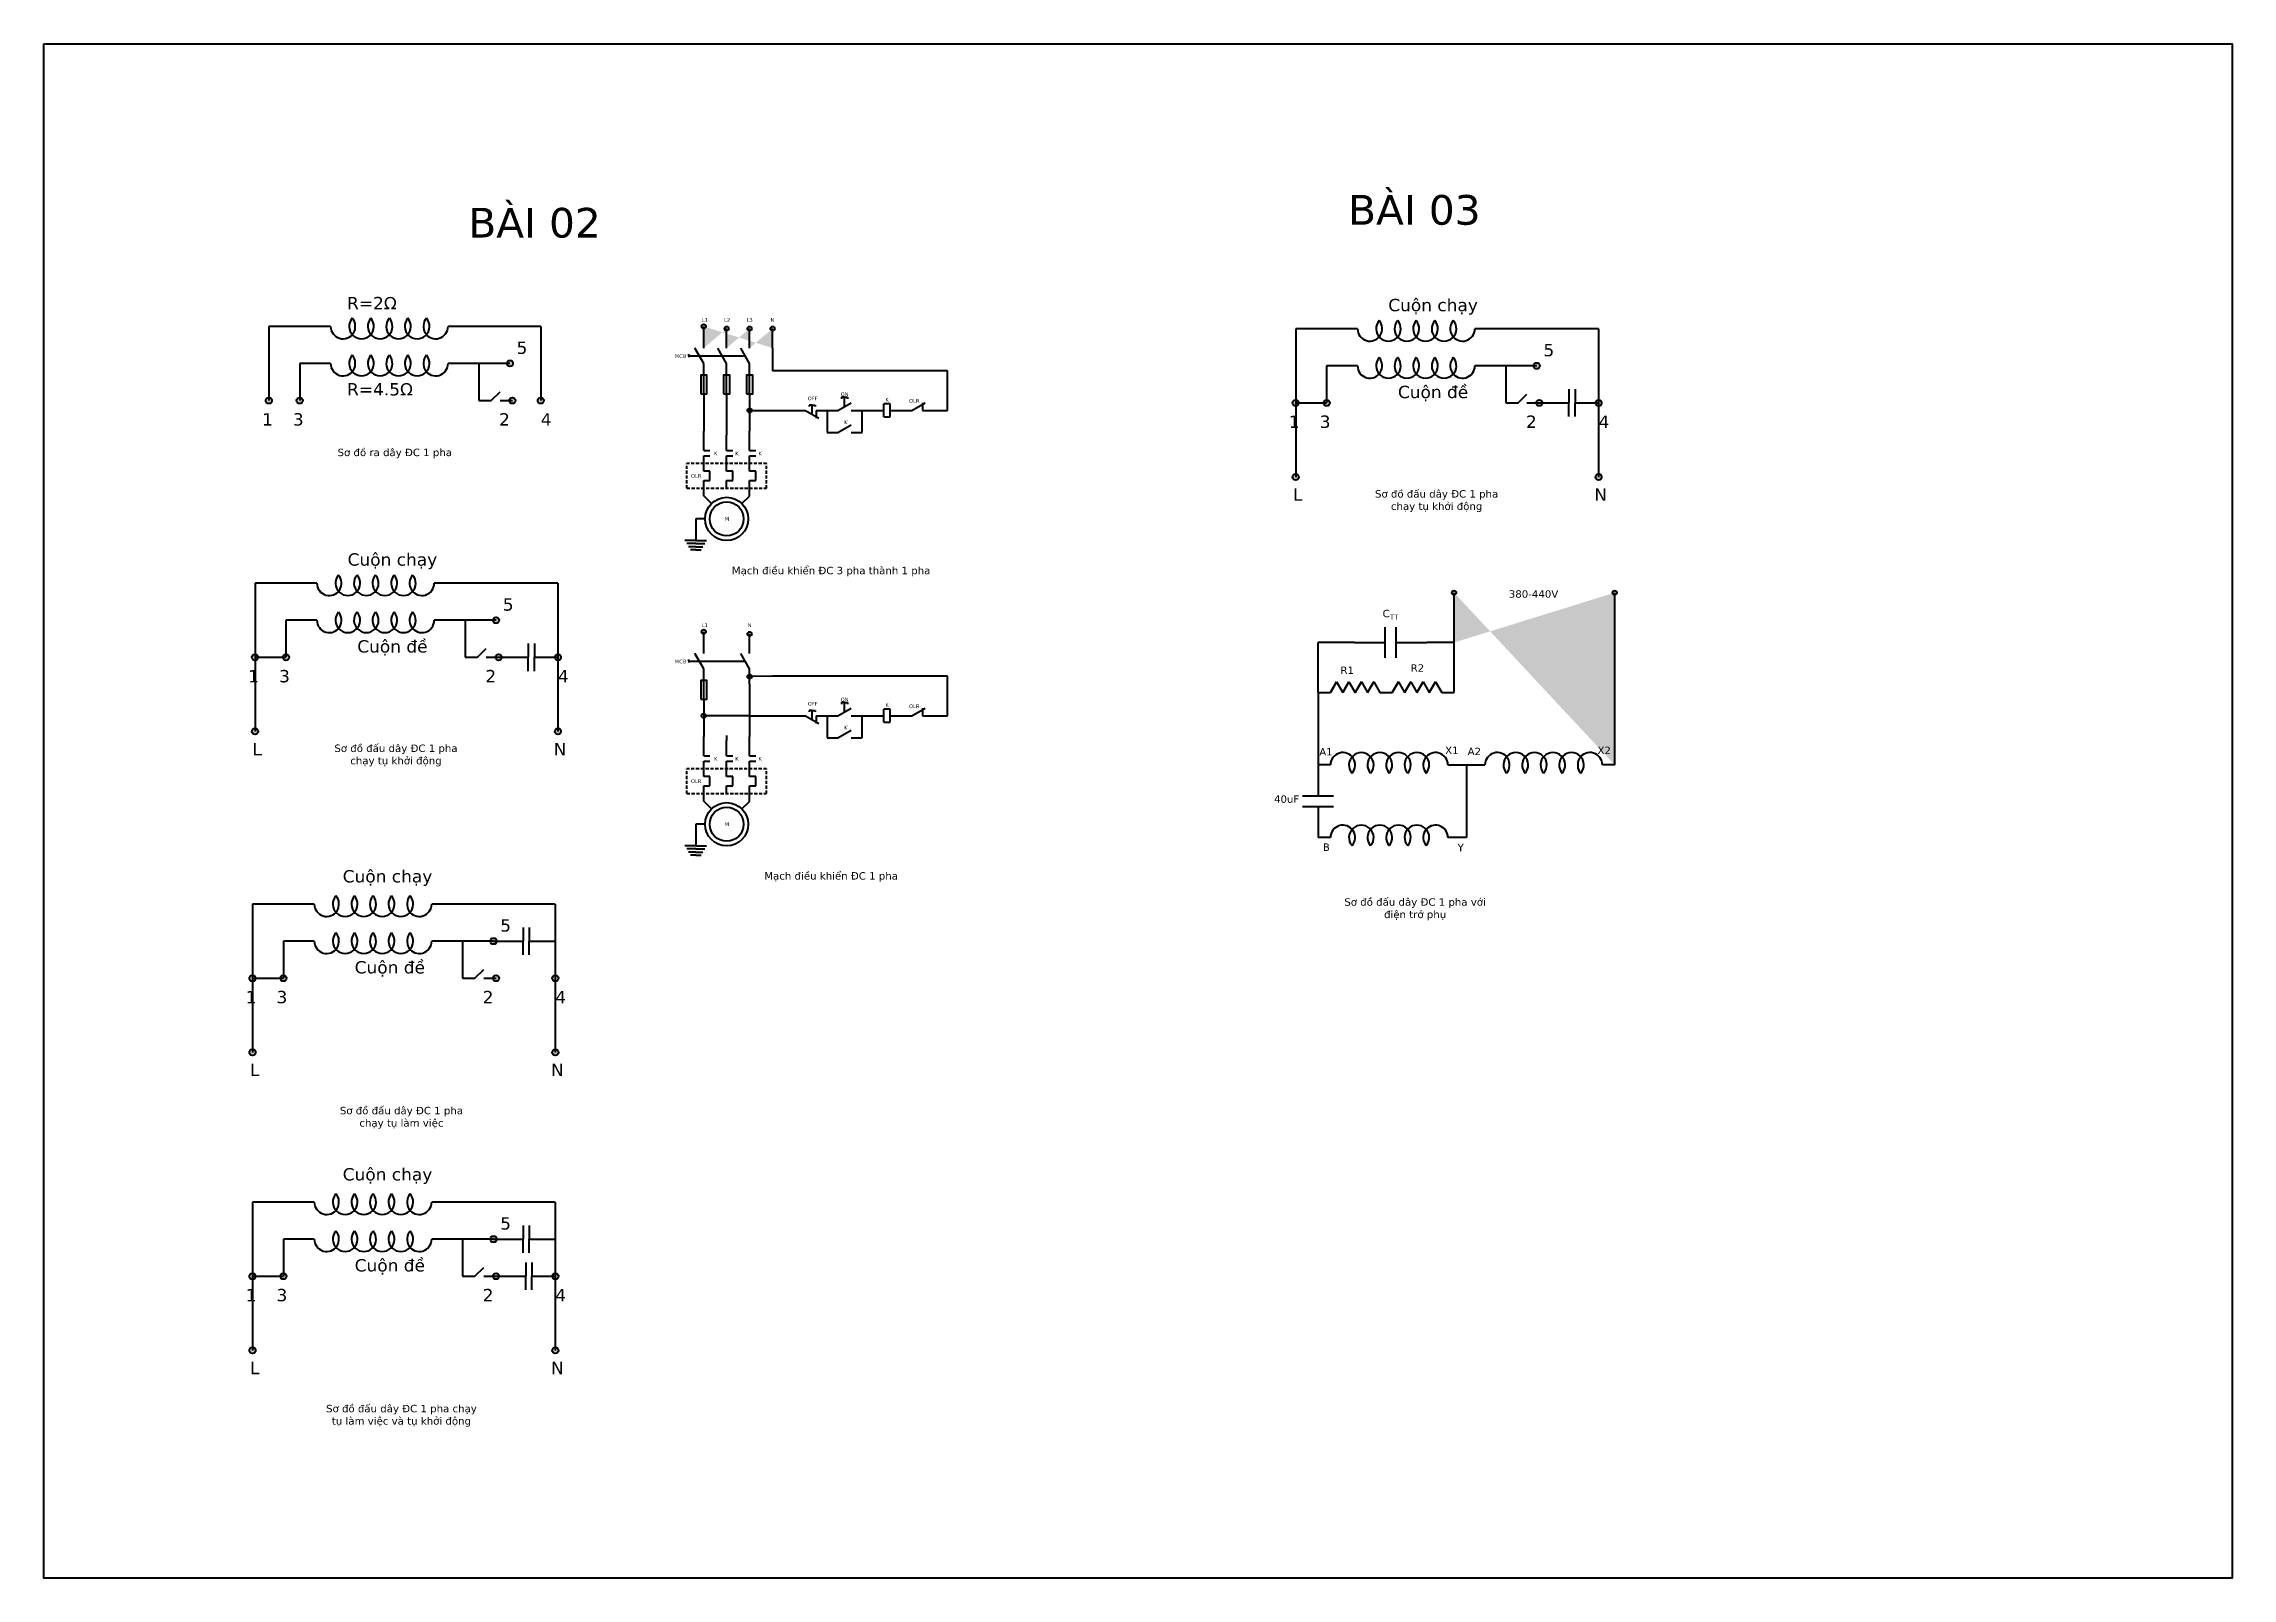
# Model space of a CAD drawing. Header units: inches. Extents: x -249378 to 8604139, y -7721310 to 888715.
# Drawn here: x -249378 to 3291802, y -4326048 to -1841993 of the extents above; entities that cross this region are included whole.
import ezdxf

# ---------------------------------------------------------------- set-up
doc = ezdxf.new("R2010")
doc.units = ezdxf.units.IN
doc.header["$LTSCALE"] = 130
doc.header["$MEASUREMENT"] = 0
doc.linetypes.add('DASHED', pattern=[0.75, 0.5, -0.25])
doc.styles.add('khong-ren', font='verdana_0.ttf', dxfattribs={"height": 400})

msp = doc.modelspace()

# ---------------------------------------------------------------- texts
at = {"lineweight": 70, "ltscale": 30, "attachment_point": 5, "style": 'khong-ren'}
for s, insert, char_height, width in [('BÀI 03', (1968414, -2111322), 48000, 438732.49), ('BÀI 02', (544783, -2132135), 48000, 438732.49), ('L1', (820189, -2289113), 6000, 8762.26), ('L2', (856361, -2289113), 6000, 8762.26), ('L3', (892802, -2289113), 6000, 8762.26), ('N', (929671, -2289113), 6000, 8762.26), ('MCB', (780908, -2347843), 6000, 17336.59), ('ON', (1046492, -2409409), 6000, 17336.59), ('OFF', (994751, -2416171), 6000, 17336.59), ('K', (1115215, -2418246), 6000, 17336.59), ('OLR', (1159269, -2420265), 6000, 17336.59), ('K', (1048655, -2454784), 6000, 17336.59), ('Sơ đồ ra dây ĐC 1 pha', (318626, -2505250), 12000, 240403.16), ('K', (837886, -2505165), 6000, 8697.2), ('K', (872191, -2505165), 6000, 8697.2), ('K', (909804, -2505165), 6000, 8697.2), ('OLR', (806382, -2541518), 6000, 17336.59), ('Sơ đồ đấu dây ĐC 1 pha chạy tụ khởi động', (2004419, -2582335), 12000, 240403.16), ('M', (855963, -2611300), 6000, 17336.59), ('Mạch điều khiển ĐC 3 pha thành 1 pha', (1024628, -2696452), 12000, 325178.7), ('\\A1;380-440V', (2161248, -2732838), 12000, 32670.31), ('\\A1;C{\\H0.7x;\\S^ TT;}', (1929818, -2766386), 12000, 32670.31), ('L1', (820189, -2783385), 6000, 8762.26), ('N', (892802, -2783385), 6000, 8762.26), ('MCB', (780908, -2842115), 6000, 17336.59), ('\\A1;R1', (1859731, -2856222), 12000, 32670.31), ('\\A1;R2', (1973330, -2852580), 12000, 32670.31), ('ON', (1046492, -2903681), 6000, 17336.59), ('OFF', (994751, -2910443), 6000, 17336.59), ('K', (1115215, -2912518), 6000, 17336.59), ('OLR', (1159269, -2914537), 6000, 17336.59), ('Sơ đồ đấu dây ĐC 1 pha chạy tụ khởi động', (320542, -2994184), 12000, 240403.16), ('K', (1048655, -2949056), 6000, 17336.59), ('K', (837886, -2999437), 6000, 8697.2), ('K', (872191, -2999437), 6000, 8697.2), ('K', (909804, -2999437), 6000, 8697.2), ('\\A1;A1', (1825396, -2988137), 12000, 32670.31), ('\\A1;X1', (2029135, -2985851), 12000, 32670.31), ('\\A1;A2', (2065405, -2987615), 12000, 32670.31), ('\\A1;X2', (2275571, -2985851), 12000, 32670.31), ('OLR', (806382, -3035791), 6000, 17336.59), ('\\A1;40uF', (1761738, -3064884), 12000, 32670.31), ('M', (855963, -3105572), 6000, 17336.59), ('\\A1;B', (1825943, -3142535), 12000, 32670.31), ('\\A1;Y', (2043321, -3143066), 12000, 32670.31), ('Mạch điều khiển ĐC 1 pha', (1024628, -3190724), 12000, 240403.16), ('Sơ đồ đấu dây ĐC 1 pha với điện trở phụ', (1969588, -3243074), 12000, 240403.16), ('Sơ đồ đấu dây ĐC 1 pha chạy tụ làm việc', (329366, -3580657), 12000, 240403.16), ('Sơ đồ đấu dây ĐC 1 pha chạy tụ làm việc và tụ khởi động', (329366, -4063081), 12000, 258131.47)]:
    msp.add_mtext(s, dxfattribs=dict(at, insert=insert, char_height=char_height, width=width))
at = {"lineweight": 70, "ltscale": 30, "char_height": 20000}
for s, insert, width, attachment_point in [('{\\fVerdana|b0|i0|c0|p34;R=2Ω}', (241369, -2251864), 76712, 1), ('{\\fVerdana|b0|i0|c0|p34;Cuộn chạy}', (1998656, -2267869), 166919.67, 5), ('{\\fVerdana|b0|i0|c0|p34;5}', (515641, -2324089), 21599.93, 1), ('{\\fVerdana|b0|i0|c0|p34;5}', (2177247, -2327880), 21599.93, 1), ('{\\fVerdana|b0|i0|c0|p34;R=4.5Ω}', (241369, -2391338), 105240.6, 1), ('{\\fVerdana|b0|i0|c0|p34;Cuộn đề}', (1998656, -2408212), 124927.28, 5), ('{\\fVerdana|b0|i0|c0|p34;1}', (103767, -2440073), 11105.79, 1), ('{\\fVerdana|b0|i0|c0|p34;3}', (153705, -2440073), 11105.79, 1), ('{\\fVerdana|b0|i0|c0|p34;2}', (487353, -2440073), 21599.93, 1), ('{\\fVerdana|b0|i0|c0|p34;4}', (554811, -2440073), 21599.93, 1), ('{\\fVerdana|b0|i0|c0|p34;1}', (1765372, -2443864), 11105.79, 1), ('{\\fVerdana|b0|i0|c0|p34;3}', (1815311, -2443864), 11105.79, 1), ('{\\fVerdana|b0|i0|c0|p34;2}', (2148959, -2443864), 21599.93, 1), ('{\\fVerdana|b0|i0|c0|p34;4}', (2266417, -2443864), 21599.93, 1), ('{\\fVerdana|b0|i0|c0|p34;L}', (1772239, -2561913), 11105.79, 1), ('{\\fVerdana|b0|i0|c0|p34;N}', (2259470, -2561913), 11105.79, 1), ('{\\fVerdana|b0|i0|c0|p34;Cuộn chạy}', (314780, -2679719), 166919.67, 5), ('{\\fVerdana|b0|i0|c0|p34;5}', (493370, -2739729), 21599.93, 1), ('{\\fVerdana|b0|i0|c0|p34;Cuộn đề}', (314780, -2820061), 124927.28, 5), ('{\\fVerdana|b0|i0|c0|p34;1}', (81496, -2855713), 11105.79, 1), ('{\\fVerdana|b0|i0|c0|p34;3}', (131434, -2855713), 11105.79, 1), ('{\\fVerdana|b0|i0|c0|p34;2}', (465082, -2855713), 21599.93, 1), ('{\\fVerdana|b0|i0|c0|p34;4}', (582540, -2855713), 21599.93, 1), ('{\\fVerdana|b0|i0|c0|p34;L}', (88362, -2973762), 11105.79, 1), ('{\\fVerdana|b0|i0|c0|p34;N}', (575593, -2973762), 11105.79, 1), ('{\\fVerdana|b0|i0|c0|p34;Cuộn chạy}', (306822, -3192522), 166919.67, 5), ('{\\fVerdana|b0|i0|c0|p34;5}', (489192, -3259236), 21599.93, 1), ('{\\fVerdana|b0|i0|c0|p34;Cuộn đề}', (310602, -3339567), 124927.28, 5), ('{\\fVerdana|b0|i0|c0|p34;1}', (77318, -3375220), 11105.79, 1), ('{\\fVerdana|b0|i0|c0|p34;3}', (127256, -3375220), 11105.79, 1), ('{\\fVerdana|b0|i0|c0|p34;2}', (460904, -3375220), 21599.93, 1), ('{\\fVerdana|b0|i0|c0|p34;4}', (578362, -3375220), 21599.93, 1), ('{\\fVerdana|b0|i0|c0|p34;L}', (84184, -3493269), 11105.79, 1), ('{\\fVerdana|b0|i0|c0|p34;N}', (571415, -3493269), 11105.79, 1), ('{\\fVerdana|b0|i0|c0|p34;Cuộn chạy}', (306822, -3674945), 166919.67, 5), ('{\\fVerdana|b0|i0|c0|p34;5}', (489192, -3741659), 21599.93, 1), ('{\\fVerdana|b0|i0|c0|p34;Cuộn đề}', (310602, -3821991), 124927.28, 5), ('{\\fVerdana|b0|i0|c0|p34;1}', (77318, -3857643), 11105.79, 1), ('{\\fVerdana|b0|i0|c0|p34;3}', (127256, -3857643), 11105.79, 1), ('{\\fVerdana|b0|i0|c0|p34;2}', (460904, -3857643), 21599.93, 1), ('{\\fVerdana|b0|i0|c0|p34;4}', (578362, -3857643), 21599.93, 1), ('{\\fVerdana|b0|i0|c0|p34;L}', (84184, -3975692), 11105.79, 1), ('{\\fVerdana|b0|i0|c0|p34;N}', (571415, -3975692), 11105.79, 1)]:
    msp.add_mtext(s, dxfattribs=dict(at, insert=insert, width=width, attachment_point=attachment_point))

# ---------------------------------------------------------------- hatches: boundary and pattern name
at = {"lineweight": 70, "ltscale": 130}
h = msp.add_hatch(color=256, dxfattribs=at)
edge = h.paths.add_edge_path()
edge.add_arc((929872, -2303084), 3500, 0, 360)
edge = h.paths.add_edge_path()
edge.add_arc((892749, -2303084), 3500, 0, 360)
edge = h.paths.add_edge_path()
edge.add_arc((855626, -2303084), 3500, 0, 360)
edge = h.paths.add_edge_path()
edge.add_arc((818586, -2299584), 3500, 0, 360)
edge = h.paths.add_edge_path()
edge.add_line((818586, -2303084), (818586, -2299584))
edge.add_line((929872, -2334568), (929872, -2309568))
edge.add_line((929872, -2328084), (929872, -2303084))
edge.add_line((892749, -2334568), (892749, -2309568))
edge.add_line((892749, -2328084), (892749, -2303084))
edge.add_line((855626, -2334568), (855626, -2309568))
edge.add_line((855626, -2328084), (855626, -2303084))
edge.add_line((818586, -2334568), (818586, -2309568))
edge.add_line((818586, -2328084), (818586, -2303084))
h.paths.add_polyline_path([(925883, -2284613), (933460, -2284613), (933460, -2293613), (925883, -2293613)], flags=9)
h.paths.add_polyline_path([(887095, -2284488), (898509, -2284488), (898509, -2293738), (887095, -2293738)], flags=9)
h.paths.add_polyline_path([(850612, -2284551), (862110, -2284551), (862110, -2293676), (850612, -2293676)], flags=9)
h.paths.add_polyline_path([(814611, -2284603), (825767, -2284603), (825767, -2293623), (814611, -2293623)], flags=9)
at = {"lineweight": 70, "ltscale": 30}
h = msp.add_hatch(color=256, dxfattribs=at)
edge = h.paths.add_edge_path()
edge.add_arc((114811, -2419584), 5000, 0, 360)
edge = h.paths.add_edge_path()
edge.add_arc((164811, -2419584), 5000, 0, 360)
edge = h.paths.add_edge_path()
edge.add_arc((508953, -2419584), 5000, 0, 360)
edge = h.paths.add_edge_path()
edge.add_arc((504811, -2359584), 5000, 0, 360)
edge = h.paths.add_edge_path()
edge.add_arc((554811, -2419584), 5000, 0, 360)
h = msp.add_hatch(color=256, dxfattribs=at)
edge = h.paths.add_edge_path()
edge.add_arc((1776417, -2423375), 5000, 0, 360)
edge = h.paths.add_edge_path()
edge.add_arc((1826417, -2423375), 5000, 0, 360)
edge = h.paths.add_edge_path()
edge.add_arc((2170559, -2423375), 5000, 0, 360)
edge = h.paths.add_edge_path()
edge.add_arc((2166417, -2363375), 5000, 0, 360)
edge = h.paths.add_edge_path()
edge.add_arc((2266417, -2423375), 5000, 0, 360)
at = {"lineweight": 70, "ltscale": 130}
h = msp.add_hatch(color=256, dxfattribs=at)
edge = h.paths.add_edge_path()
edge.add_arc((892749, -2435543), 3500, 0, 360)
at = {"lineweight": 70, "ltscale": 30}
h = msp.add_hatch(color=256, dxfattribs=at)
edge = h.paths.add_edge_path()
edge.add_arc((1776417, -2543375), 5000, 0, 360)
edge = h.paths.add_edge_path()
edge.add_arc((2266417, -2543375), 5000, 0, 360)
at = {"lineweight": 70, "ltscale": 130}
h = msp.add_hatch(color=256, dxfattribs=at)
edge = h.paths.add_edge_path()
edge.add_arc((2032610, -2730648), 3500, 0, 360)
edge = h.paths.add_edge_path()
edge.add_arc((2292610, -2730648), 3500, 0, 360)
edge = h.paths.add_edge_path()
edge.add_line((2032610, -2811327), (2032610, -2730648))
edge.add_line((2292610, -3009442), (2292610, -2730648))
at = {"lineweight": 70, "ltscale": 30}
h = msp.add_hatch(color=256, dxfattribs=at)
edge = h.paths.add_edge_path()
edge.add_arc((92540, -2835224), 5000, 0, 360)
edge = h.paths.add_edge_path()
edge.add_arc((142540, -2835224), 5000, 0, 360)
edge = h.paths.add_edge_path()
edge.add_arc((486682, -2835224), 5000, 0, 360)
edge = h.paths.add_edge_path()
edge.add_arc((482540, -2775224), 5000, 0, 360)
edge = h.paths.add_edge_path()
edge.add_arc((582540, -2835224), 5000, 0, 360)
at = {"lineweight": 70, "ltscale": 130}
h = msp.add_hatch(color=256, dxfattribs=at)
edge = h.paths.add_edge_path()
edge.add_arc((818586, -2929815), 3500, 0, 360)
edge = h.paths.add_edge_path()
edge.add_arc((892749, -2866340), 3500, 0, 360)
edge = h.paths.add_edge_path()
edge.add_arc((892749, -2797356), 3500, 0, 360)
edge = h.paths.add_edge_path()
edge.add_arc((818586, -2793856), 3500, 0, 360)
at = {"lineweight": 70, "ltscale": 30}
h = msp.add_hatch(color=256, dxfattribs=at)
edge = h.paths.add_edge_path()
edge.add_arc((92540, -2955224), 5000, 0, 360)
edge = h.paths.add_edge_path()
edge.add_arc((582540, -2955224), 5000, 0, 360)
h = msp.add_hatch(color=256, dxfattribs=at)
edge = h.paths.add_edge_path()
edge.add_arc((88362, -3354730), 5000, 0, 360)
edge = h.paths.add_edge_path()
edge.add_arc((138362, -3354730), 5000, 0, 360)
edge = h.paths.add_edge_path()
edge.add_arc((482504, -3354730), 5000, 0, 360)
edge = h.paths.add_edge_path()
edge.add_arc((478362, -3294730), 5000, 0, 360)
edge = h.paths.add_edge_path()
edge.add_arc((578362, -3354730), 5000, 0, 360)
h = msp.add_hatch(color=256, dxfattribs=at)
edge = h.paths.add_edge_path()
edge.add_arc((88362, -3474730), 5000, 0, 360)
edge = h.paths.add_edge_path()
edge.add_arc((578362, -3474730), 5000, 0, 360)
h = msp.add_hatch(color=256, dxfattribs=at)
edge = h.paths.add_edge_path()
edge.add_arc((88362, -3837154), 5000, 0, 360)
edge = h.paths.add_edge_path()
edge.add_arc((138362, -3837154), 5000, 0, 360)
edge = h.paths.add_edge_path()
edge.add_arc((482504, -3837154), 5000, 0, 360)
edge = h.paths.add_edge_path()
edge.add_arc((478362, -3777154), 5000, 0, 360)
edge = h.paths.add_edge_path()
edge.add_arc((578362, -3837154), 5000, 0, 360)
h = msp.add_hatch(color=256, dxfattribs=at)
edge = h.paths.add_edge_path()
edge.add_arc((88362, -3957154), 5000, 0, 360)
edge = h.paths.add_edge_path()
edge.add_arc((578362, -3957154), 5000, 0, 360)

# ---------------------------------------------------------------- linework, layer by layer
for p, q in [((164811, -2299584), (114811, -2299584)), ((114811, -2299584), (114811, -2419584)), ((214811, -2299584), (164811, -2299584)), ((454811, -2299584), (404811, -2299584)), ((504811, -2299584), (454811, -2299584)), ((554811, -2299584), (504811, -2299584)), ((554811, -2299584), (554811, -2419584)), ((818586, -2359568), (804152, -2334568)), ((855626, -2359568), (841192, -2334568)), ((892749, -2359568), (878315, -2334568)), ((1826417, -2303375), (1776417, -2303375)), ((1776417, -2303375), (1776417, -2423375)), ((1876417, -2303375), (1826417, -2303375)), ((2116417, -2303375), (2066417, -2303375)), ((2166417, -2303375), (2116417, -2303375)), ((2216417, -2303375), (2166417, -2303375)), ((2266417, -2303375), (2216417, -2303375)), ((2266417, -2303375), (2266417, -2423375)), ((214811, -2359584), (164811, -2359584)), ((164811, -2359584), (164811, -2419584)), ((454811, -2359584), (404811, -2359584)), ((504811, -2359584), (454811, -2359584)), ((454811, -2359584), (454811, -2419584)), ((1876417, -2363375), (1826417, -2363375)), ((1826417, -2363375), (1826417, -2423375)), ((2116417, -2363375), (2066417, -2363375)), ((2166417, -2363375), (2116417, -2363375)), ((2116417, -2363375), (2116417, -2423375)), ((474811, -2419584), (488953, -2405442)), ((2218488, -2401188), (2218488, -2423375)), ((2228488, -2401188), (2228488, -2423375)), ((454811, -2419584), (474811, -2419584)), ((488953, -2419584), (508953, -2419584)), ((1776417, -2423375), (1826417, -2423375)), ((1776417, -2423375), (1776417, -2543375)), ((2116417, -2423375), (2136417, -2423375)), ((2136417, -2423375), (2150559, -2409233)), ((2150559, -2423375), (2170559, -2423375)), ((2170559, -2423375), (2218488, -2423375)), ((2218488, -2445561), (2218488, -2423375)), ((2228488, -2423375), (2266417, -2423375)), ((2228488, -2445561), (2228488, -2423375)), ((2266417, -2423375), (2266417, -2543375)), ((142540, -2715224), (92540, -2715224)), ((92540, -2715224), (92540, -2835224)), ((192540, -2715224), (142540, -2715224)), ((432540, -2715224), (382540, -2715224)), ((482540, -2715224), (432540, -2715224)), ((532540, -2715224), (482540, -2715224)), ((582540, -2715224), (532540, -2715224)), ((582540, -2715224), (582540, -2835224)), ((192540, -2775224), (142540, -2775224)), ((142540, -2775224), (142540, -2835224)), ((432540, -2775224), (382540, -2775224)), ((482540, -2775224), (432540, -2775224)), ((432540, -2775224), (432540, -2835224)), ((452540, -2835224), (466682, -2821082)), ((534611, -2813037), (534611, -2835224)), ((544611, -2813037), (544611, -2835224)), ((818586, -2853840), (804152, -2828840)), ((892749, -2853840), (878315, -2828840)), ((92540, -2835224), (142540, -2835224)), ((92540, -2835224), (92540, -2955224)), ((432540, -2835224), (452540, -2835224)), ((466682, -2835224), (486682, -2835224)), ((486682, -2835224), (534611, -2835224)), ((534611, -2857411), (534611, -2835224)), ((544611, -2857411), (544611, -2835224)), ((544611, -2835224), (582540, -2835224)), ((582540, -2835224), (582540, -2955224)), ((138362, -3234730), (88362, -3234730)), ((88362, -3234730), (88362, -3354730)), ((188362, -3234730), (138362, -3234730)), ((428362, -3234730), (378362, -3234730)), ((478362, -3234730), (428362, -3234730)), ((528362, -3234730), (478362, -3234730)), ((578362, -3234730), (528362, -3234730)), ((578362, -3234730), (578362, -3354730)), ((526291, -3272544), (526291, -3294730)), ((536291, -3272544), (536291, -3294730)), ((188362, -3294730), (138362, -3294730)), ((138362, -3294730), (138362, -3354730)), ((428362, -3294730), (378362, -3294730)), ((478362, -3294730), (428362, -3294730)), ((428362, -3294730), (428362, -3354730)), ((478362, -3294730), (526291, -3294730)), ((526291, -3316917), (526291, -3294730)), ((536291, -3294730), (574220, -3294730)), ((536291, -3316917), (536291, -3294730)), ((574220, -3294730), (578362, -3294730)), ((88362, -3354730), (138362, -3354730)), ((88362, -3354730), (88362, -3474730)), ((428362, -3354730), (448362, -3354730)), ((448362, -3354730), (462504, -3340588)), ((462504, -3354730), (482504, -3354730)), ((578362, -3354730), (578362, -3474730)), ((138362, -3717154), (88362, -3717154)), ((88362, -3717154), (88362, -3837154)), ((188362, -3717154), (138362, -3717154)), ((428362, -3717154), (378362, -3717154)), ((478362, -3717154), (428362, -3717154)), ((528362, -3717154), (478362, -3717154)), ((578362, -3717154), (528362, -3717154)), ((578362, -3717154), (578362, -3837154)), ((188362, -3777154), (138362, -3777154)), ((138362, -3777154), (138362, -3837154)), ((428362, -3777154), (378362, -3777154)), ((478362, -3777154), (428362, -3777154)), ((428362, -3777154), (428362, -3837154)), ((478362, -3777154), (526291, -3777154)), ((526291, -3754967), (526291, -3777154)), ((526291, -3799341), (526291, -3777154)), ((536291, -3754967), (536291, -3777154)), ((536291, -3777154), (574220, -3777154)), ((536291, -3799341), (536291, -3777154)), ((574220, -3777154), (578362, -3777154)), ((448362, -3837154), (462504, -3823012)), ((530433, -3814967), (530433, -3837154)), ((540433, -3814967), (540433, -3837154)), ((88362, -3837154), (138362, -3837154)), ((88362, -3837154), (88362, -3957154)), ((428362, -3837154), (448362, -3837154)), ((462504, -3837154), (482504, -3837154)), ((482504, -3837154), (530433, -3837154)), ((530433, -3859341), (530433, -3837154)), ((540433, -3837154), (578362, -3837154)), ((540433, -3859341), (540433, -3837154)), ((578362, -3837154), (578362, -3957154))]:
    msp.add_line(p, q, dxfattribs=at)
at = {"lineweight": 70, "ltscale": 130}
for p, q in [((818586, -2303084), (818586, -2299584)), ((929872, -2334568), (929872, -2371559)), ((831369, -2347068), (885532, -2347068)), ((1212699, -2371559), (929872, -2371559)), ((1212699, -2435543), (1212699, -2371559)), ((818586, -2408551), (818586, -2462535)), ((855626, -2408551), (855626, -2420934)), ((855626, -2420934), (855626, -2475502)), ((892749, -2408551), (892749, -2462535)), ((892749, -2435543), (983049, -2435543)), ((1172699, -2435543), (1212699, -2435543)), ((818586, -2462535), (818586, -2469018)), ((892749, -2462535), (892749, -2469018)), ((818586, -2500502), (828586, -2500502)), ((855626, -2500502), (865626, -2500502)), ((892749, -2500502), (902749, -2500502)), ((820626, -2611225), (805626, -2611225)), ((805626, -2611225), (805626, -2646225)), ((805626, -2646225), (788126, -2646225)), ((805626, -2651225), (791042, -2651225)), ((805626, -2646225), (823126, -2646225)), ((805626, -2651225), (820209, -2651225)), ((805626, -2656225), (793959, -2656225)), ((805626, -2661225), (796876, -2661225)), ((805626, -2656225), (817292, -2656225)), ((805626, -2661225), (814376, -2661225)), ((2032610, -2811327), (2032610, -2730648)), ((2292610, -3009442), (2292610, -2730648)), ((818586, -2797356), (818586, -2793856)), ((1921329, -2811327), (1921329, -2786327)), ((1938766, -2811327), (1938766, -2786327)), ((1812610, -2892005), (1812610, -2811327)), ((1871329, -2811327), (1812610, -2811327)), ((1871329, -2811327), (1921329, -2811327)), ((1921329, -2836327), (1921329, -2811327)), ((1938766, -2836327), (1938766, -2811327)), ((1938766, -2811327), (1988766, -2811327)), ((2032610, -2811327), (1988766, -2811327)), ((2032610, -2892005), (2032610, -2811327)), ((831369, -2841340), (885532, -2841340)), ((929872, -2865832), (892749, -2866340)), ((1212699, -2865832), (929872, -2865832)), ((1212699, -2929815), (1212699, -2865832)), ((818586, -2902823), (818586, -2956807)), ((892749, -2878840), (892749, -2915417)), ((892749, -2902823), (892749, -2956807)), ((1812610, -2892005), (1812610, -3009442)), ((1812610, -2892005), (1832610, -2892005)), ((1832610, -2892005), (1842610, -2874684)), ((1842610, -2874684), (1832610, -2892005)), ((1842610, -2874684), (1852610, -2892005)), ((1852610, -2892005), (1862610, -2874684)), ((1862610, -2874684), (1852610, -2892005)), ((1862610, -2874684), (1872610, -2892005)), ((1872610, -2892005), (1882610, -2874684)), ((1882610, -2874684), (1872610, -2892005)), ((1882610, -2874684), (1892610, -2892005)), ((1892610, -2892005), (1902610, -2874684)), ((1902610, -2874684), (1892610, -2892005)), ((1902610, -2874684), (1912610, -2892005)), ((1912610, -2892005), (1932610, -2892005)), ((1932610, -2892005), (1942610, -2874684)), ((1942610, -2874684), (1932610, -2892005)), ((1942610, -2874684), (1952610, -2892005)), ((1952610, -2892005), (1962610, -2874684)), ((1962610, -2874684), (1952610, -2892005)), ((1962610, -2874684), (1972610, -2892005)), ((1972610, -2892005), (1982610, -2874684)), ((1982610, -2874684), (1972610, -2892005)), ((1982610, -2874684), (1992610, -2892005)), ((1992610, -2892005), (2002610, -2874684)), ((2002610, -2874684), (1992610, -2892005)), ((2002610, -2874684), (2012610, -2892005)), ((2012610, -2892005), (2032610, -2892005)), ((892749, -2929815), (818586, -2929815)), ((892749, -2929815), (983049, -2929815)), ((1172699, -2929815), (1212699, -2929815)), ((818586, -2956807), (818586, -2963291)), ((855626, -2961555), (855626, -2969774)), ((892749, -2956807), (892749, -2963291)), ((818586, -2994774), (828586, -2994774)), ((855626, -2994774), (865626, -2994774)), ((892749, -2994774), (902749, -2994774)), ((1832610, -3009442), (1812610, -3009442)), ((1812610, -3009442), (1812610, -3059442)), ((2022610, -3009442), (2082610, -3009442)), ((2052610, -3009442), (2052610, -3126880)), ((2292610, -3009442), (2272610, -3009442)), ((1787610, -3059442), (1812610, -3059442)), ((1787610, -3076880), (1812610, -3076880)), ((1812610, -3059442), (1837610, -3059442)), ((1812610, -3076880), (1837610, -3076880)), ((1812610, -3076880), (1812610, -3126880)), ((820626, -3105497), (805626, -3105497)), ((805626, -3105497), (805626, -3140497)), ((805626, -3140497), (788126, -3140497)), ((805626, -3145497), (791042, -3145497)), ((805626, -3150497), (793959, -3150497)), ((805626, -3140497), (823126, -3140497)), ((805626, -3145497), (820209, -3145497)), ((805626, -3150497), (817292, -3150497)), ((1832610, -3126880), (1812610, -3126880)), ((2052610, -3126880), (2022610, -3126880)), ((805626, -3155497), (796876, -3155497)), ((805626, -3155497), (814376, -3155497))]:
    msp.add_line(p, q, dxfattribs=at)
at = {"lineweight": 70, "ltscale": 80}
for p, q in [((818586, -2328084), (818586, -2303084)), ((818586, -2334568), (818586, -2309568)), ((855626, -2328084), (855626, -2303084)), ((855626, -2334568), (855626, -2309568)), ((892749, -2328084), (892749, -2303084)), ((892749, -2334568), (892749, -2309568)), ((929872, -2328084), (929872, -2303084)), ((929872, -2334568), (929872, -2309568)), ((794152, -2347068), (831369, -2347068)), ((818586, -2384568), (818586, -2359568)), ((818586, -2391051), (818586, -2366051)), ((855626, -2384568), (855626, -2359568)), ((855626, -2391051), (855626, -2366051)), ((892749, -2384568), (892749, -2359568)), ((892749, -2391051), (892749, -2366051)), ((818586, -2408551), (818586, -2391051)), ((818586, -2408551), (818586, -2397535)), ((855626, -2408551), (855626, -2391051)), ((855626, -2408551), (855626, -2397535)), ((892749, -2408551), (892749, -2391051)), ((892749, -2408551), (892749, -2397535)), ((983049, -2435543), (1004699, -2448043)), ((993874, -2426793), (988874, -2426793)), ((988874, -2426793), (988874, -2429293)), ((993874, -2441793), (993874, -2426793)), ((993874, -2426793), (998874, -2426793)), ((998874, -2426793), (998874, -2429293)), ((1000549, -2435543), (1000549, -2448043)), ((1000549, -2435543), (1035549, -2435543)), ((1018049, -2435543), (1018049, -2471391)), ((1035549, -2435543), (1057199, -2423043)), ((1046374, -2414293), (1041374, -2414293)), ((1041374, -2414293), (1041374, -2416793)), ((1046374, -2429293), (1046374, -2414293)), ((1046374, -2414293), (1051374, -2414293)), ((1051374, -2414293), (1051374, -2416793)), ((1057199, -2435543), (1074699, -2435543)), ((1074699, -2471391), (1074699, -2435543)), ((1074699, -2435543), (1109699, -2435543)), ((1109699, -2435543), (1109699, -2425043)), ((1120199, -2425043), (1109699, -2425043)), ((1109699, -2446043), (1109699, -2435543)), ((1120199, -2446043), (1120199, -2425043)), ((1120199, -2435543), (1137699, -2435543)), ((1137699, -2435543), (1155199, -2435543)), ((1155199, -2435543), (1176850, -2423043)), ((1172699, -2423043), (1172699, -2435543)), ((818586, -2494018), (818586, -2469018)), ((818586, -2500502), (818586, -2475502)), ((855626, -2500502), (855626, -2475502)), ((892749, -2494018), (892749, -2469018)), ((892749, -2500502), (892749, -2475502)), ((1018049, -2471391), (1035549, -2471391)), ((1035549, -2471391), (1057199, -2458891)), ((1057199, -2471391), (1074699, -2471391)), ((1109699, -2446043), (1120199, -2446043)), ((818586, -2534018), (818586, -2509018)), ((818586, -2509018), (828586, -2509018)), ((855626, -2534018), (855626, -2509018)), ((855626, -2509018), (865626, -2509018)), ((892749, -2534018), (892749, -2509018)), ((892749, -2509018), (902749, -2509018)), ((828586, -2534018), (818586, -2534018)), ((818586, -2574018), (818586, -2549018)), ((818586, -2549018), (828586, -2549018)), ((828586, -2549018), (828586, -2534018)), ((865626, -2534018), (855626, -2534018)), ((855626, -2561518), (855626, -2549018)), ((855626, -2549018), (865626, -2549018)), ((865626, -2549018), (865626, -2534018)), ((902749, -2534018), (892749, -2534018)), ((892749, -2574102), (892749, -2549018)), ((892749, -2549018), (902749, -2549018)), ((902749, -2549018), (902749, -2534018)), ((830960, -2586393), (818586, -2574018)), ((880374, -2586476), (892749, -2574102)), ((818586, -2822356), (818586, -2797356)), ((892749, -2822356), (892749, -2797356)), ((818586, -2828840), (818586, -2803840)), ((892749, -2828840), (892749, -2803840)), ((794152, -2841340), (831369, -2841340)), ((818586, -2878840), (818586, -2853840)), ((818586, -2885323), (818586, -2860323)), ((892749, -2878840), (892749, -2853840)), ((818586, -2902823), (818586, -2885323)), ((818586, -2902823), (818586, -2891807)), ((983049, -2929815), (1004699, -2942315)), ((993874, -2921065), (988874, -2921065)), ((988874, -2921065), (988874, -2923565)), ((993874, -2936065), (993874, -2921065)), ((993874, -2921065), (998874, -2921065)), ((998874, -2921065), (998874, -2923565)), ((1000549, -2929815), (1000549, -2942315)), ((1000549, -2929815), (1035549, -2929815)), ((1018049, -2929815), (1018049, -2965663)), ((1035549, -2929815), (1057199, -2917315)), ((1046374, -2908565), (1041374, -2908565)), ((1041374, -2908565), (1041374, -2911065)), ((1046374, -2923565), (1046374, -2908565)), ((1046374, -2908565), (1051374, -2908565)), ((1051374, -2908565), (1051374, -2911065)), ((1057199, -2929815), (1074699, -2929815)), ((1074699, -2965663), (1074699, -2929815)), ((1074699, -2929815), (1109699, -2929815)), ((1109699, -2929815), (1109699, -2919315)), ((1120199, -2919315), (1109699, -2919315)), ((1109699, -2940315), (1109699, -2929815)), ((1120199, -2940315), (1120199, -2919315)), ((1120199, -2929815), (1137699, -2929815)), ((1137699, -2929815), (1155199, -2929815)), ((1155199, -2929815), (1176850, -2917315)), ((1172699, -2917315), (1172699, -2929815)), ((818586, -2988291), (818586, -2963291)), ((818586, -2994774), (818586, -2969774)), ((855626, -2994774), (855626, -2969774)), ((892749, -2988291), (892749, -2963291)), ((892749, -2994774), (892749, -2969774)), ((1018049, -2965663), (1035549, -2965663)), ((1035549, -2965663), (1057199, -2953163)), ((1057199, -2965663), (1074699, -2965663)), ((1109699, -2940315), (1120199, -2940315)), ((818586, -3028291), (818586, -3003291)), ((818586, -3003291), (828586, -3003291)), ((855626, -3028291), (855626, -3003291)), ((855626, -3003291), (865626, -3003291)), ((892749, -3028291), (892749, -3003291)), ((892749, -3003291), (902749, -3003291)), ((828586, -3028291), (818586, -3028291)), ((818586, -3068291), (818586, -3043291)), ((818586, -3043291), (828586, -3043291)), ((828586, -3043291), (828586, -3028291)), ((865626, -3028291), (855626, -3028291)), ((855626, -3055791), (855626, -3043291)), ((855626, -3043291), (865626, -3043291)), ((865626, -3043291), (865626, -3028291)), ((902749, -3028291), (892749, -3028291)), ((892749, -3068374), (892749, -3043291)), ((892749, -3043291), (902749, -3043291)), ((902749, -3043291), (902749, -3028291)), ((830960, -3080665), (818586, -3068291)), ((880374, -3080748), (892749, -3068374))]:
    msp.add_line(p, q, dxfattribs=at)
at = {"lineweight": 70, "ltscale": 70}
for p, q in [((794152, -2347068), (794152, -2344568)), ((794152, -2347068), (794152, -2349568)), ((794152, -2841340), (794152, -2838840)), ((794152, -2841340), (794152, -2843840))]:
    msp.add_line(p, q, dxfattribs=at)
at = {"linetype": 'DASHED', "lineweight": 70, "ltscale": 80}
for p, q in [((920249, -2521518), (791086, -2521518)), ((791086, -2561518), (791086, -2521518)), ((920249, -2561518), (920249, -2521518)), ((791086, -2561518), (920249, -2561518)), ((920249, -3015791), (791086, -3015791)), ((791086, -3055791), (791086, -3015791)), ((920249, -3055791), (920249, -3015791)), ((791086, -3055791), (920249, -3055791))]:
    msp.add_line(p, q, dxfattribs=at)
at = {"lineweight": 70, "ltscale": 130}
for points in [[(-249378, -1841993), (3291802, -1841993), (3291802, -4326048), (-249378, -4326048)], [(813586, -2408551), (823586, -2408551), (823586, -2378551), (813586, -2378551)], [(850626, -2408551), (860626, -2408551), (860626, -2378551), (850626, -2378551)], [(887749, -2408551), (897749, -2408551), (897749, -2378551), (887749, -2378551)], [(813586, -2902823), (823586, -2902823), (823586, -2872823), (813586, -2872823)]]:
    msp.add_lwpolyline(points, close=True, dxfattribs=at)
for centre in [(818586, -2299584), (855626, -2303084), (892749, -2303084), (929872, -2303084), (892749, -2435543), (2032610, -2730648), (2292610, -2730648), (818586, -2793856), (892749, -2797356), (892749, -2866340), (818586, -2929815)]:
    msp.add_circle(centre, 3500, dxfattribs=at)
at = {"lineweight": 70, "ltscale": 30}
for centre in [(504811, -2359584), (2166417, -2363375), (114811, -2419584), (164811, -2419584), (508953, -2419584), (554811, -2419584), (1776417, -2423375), (1826417, -2423375), (2170559, -2423375), (2266417, -2423375), (1776417, -2543375), (2266417, -2543375), (482540, -2775224), (92540, -2835224), (142540, -2835224), (486682, -2835224), (582540, -2835224), (92540, -2955224), (582540, -2955224), (478362, -3294730), (88362, -3354730), (138362, -3354730), (482504, -3354730), (578362, -3354730), (88362, -3474730), (578362, -3474730), (478362, -3777154), (88362, -3837154), (138362, -3837154), (482504, -3837154), (578362, -3837154), (88362, -3957154), (578362, -3957154)]:
    msp.add_circle(centre, 5000, dxfattribs=at)
at = {"lineweight": 70, "ltscale": 80}
for centre, radius in [((855626, -2611225), 35000), ((855626, -2611225), 27500), ((855626, -3105497), 35000), ((855626, -3105497), 27500)]:
    msp.add_circle(centre, radius, dxfattribs=at)
at = {"lineweight": 70, "ltscale": 30}
for centre, start, end in [((234811, -2299584), 180, 41.409622), ((264811, -2299584), 138.590378, 41.409622), ((294811, -2299584), 138.590378, 41.409622), ((324811, -2299584), 138.590378, 41.409622), ((354811, -2299584), 138.590378, 41.409622), ((384811, -2299584), 138.590378, 0), ((1896417, -2303375), 180, 41.409622), ((1926417, -2303375), 138.590378, 41.409622), ((1956417, -2303375), 138.590378, 41.409622), ((1986417, -2303375), 138.590378, 41.409622), ((2016417, -2303375), 138.590378, 41.409622), ((2046417, -2303375), 138.590378, 0), ((234811, -2359584), 180, 41.409622), ((264811, -2359584), 138.590378, 41.409622), ((294811, -2359584), 138.590378, 41.409622), ((324811, -2359584), 138.590378, 41.409622), ((354811, -2359584), 138.590378, 41.409622), ((384811, -2359584), 138.590378, 0), ((1896417, -2363375), 180, 41.409622), ((1926417, -2363375), 138.590378, 41.409622), ((1956417, -2363375), 138.590378, 41.409622), ((1986417, -2363375), 138.590378, 41.409622), ((2016417, -2363375), 138.590378, 41.409622), ((2046417, -2363375), 138.590378, 0), ((212540, -2715224), 180, 41.409622), ((242540, -2715224), 138.590378, 41.409622), ((272540, -2715224), 138.590378, 41.409622), ((302540, -2715224), 138.590378, 41.409622), ((332540, -2715224), 138.590378, 41.409622), ((362540, -2715224), 138.590378, 0), ((212540, -2775224), 180, 41.409622), ((242540, -2775224), 138.590378, 41.409622), ((272540, -2775224), 138.590378, 41.409622), ((302540, -2775224), 138.590378, 41.409622), ((332540, -2775224), 138.590378, 41.409622), ((362540, -2775224), 138.590378, 0), ((1852610, -3009442), 318.590378, 180), ((1882610, -3009442), 318.590378, 221.409622), ((1912610, -3009442), 318.590378, 221.409622), ((1942610, -3009442), 318.590378, 221.409622), ((1972610, -3009442), 318.590378, 221.409622), ((2002610, -3009442), 0, 221.409622), ((2102610, -3009442), 318.590378, 180), ((2132610, -3009442), 318.590378, 221.409622), ((2162610, -3009442), 318.590378, 221.409622), ((2192610, -3009442), 318.590378, 221.409622), ((2222610, -3009442), 318.590378, 221.409622), ((2252610, -3009442), 0, 221.409622), ((1852610, -3126880), 318.590378, 180), ((1882610, -3126880), 318.590378, 221.409622), ((1912610, -3126880), 318.590378, 221.409622), ((1942610, -3126880), 318.590378, 221.409622), ((1972610, -3126880), 318.590378, 221.409622), ((2002610, -3126880), 0, 221.409622), ((208362, -3234730), 180, 41.409622), ((238362, -3234730), 138.590378, 41.409622), ((268362, -3234730), 138.590378, 41.409622), ((298362, -3234730), 138.590378, 41.409622), ((328362, -3234730), 138.590378, 41.409622), ((358362, -3234730), 138.590378, 0), ((208362, -3294730), 180, 41.409622), ((238362, -3294730), 138.590378, 41.409622), ((268362, -3294730), 138.590378, 41.409622), ((298362, -3294730), 138.590378, 41.409622), ((328362, -3294730), 138.590378, 41.409622), ((358362, -3294730), 138.590378, 0), ((208362, -3717154), 180, 41.409622), ((238362, -3717154), 138.590378, 41.409622), ((268362, -3717154), 138.590378, 41.409622), ((298362, -3717154), 138.590378, 41.409622), ((328362, -3717154), 138.590378, 41.409622), ((358362, -3717154), 138.590378, 0), ((208362, -3777154), 180, 41.409622), ((238362, -3777154), 138.590378, 41.409622), ((268362, -3777154), 138.590378, 41.409622), ((298362, -3777154), 138.590378, 41.409622), ((328362, -3777154), 138.590378, 41.409622), ((358362, -3777154), 138.590378, 0)]:
    msp.add_arc(centre, 20000, start, end, dxfattribs=at)

msp.set_redraw_order([(e.dxf.handle, doc.entitydb.next_handle()) for e in msp.query("TEXT MTEXT ATTDEF DIMENSION ARC_DIMENSION")])  # texts and dimensions are drawn at this point

doc.saveas('drawing.dxf')
